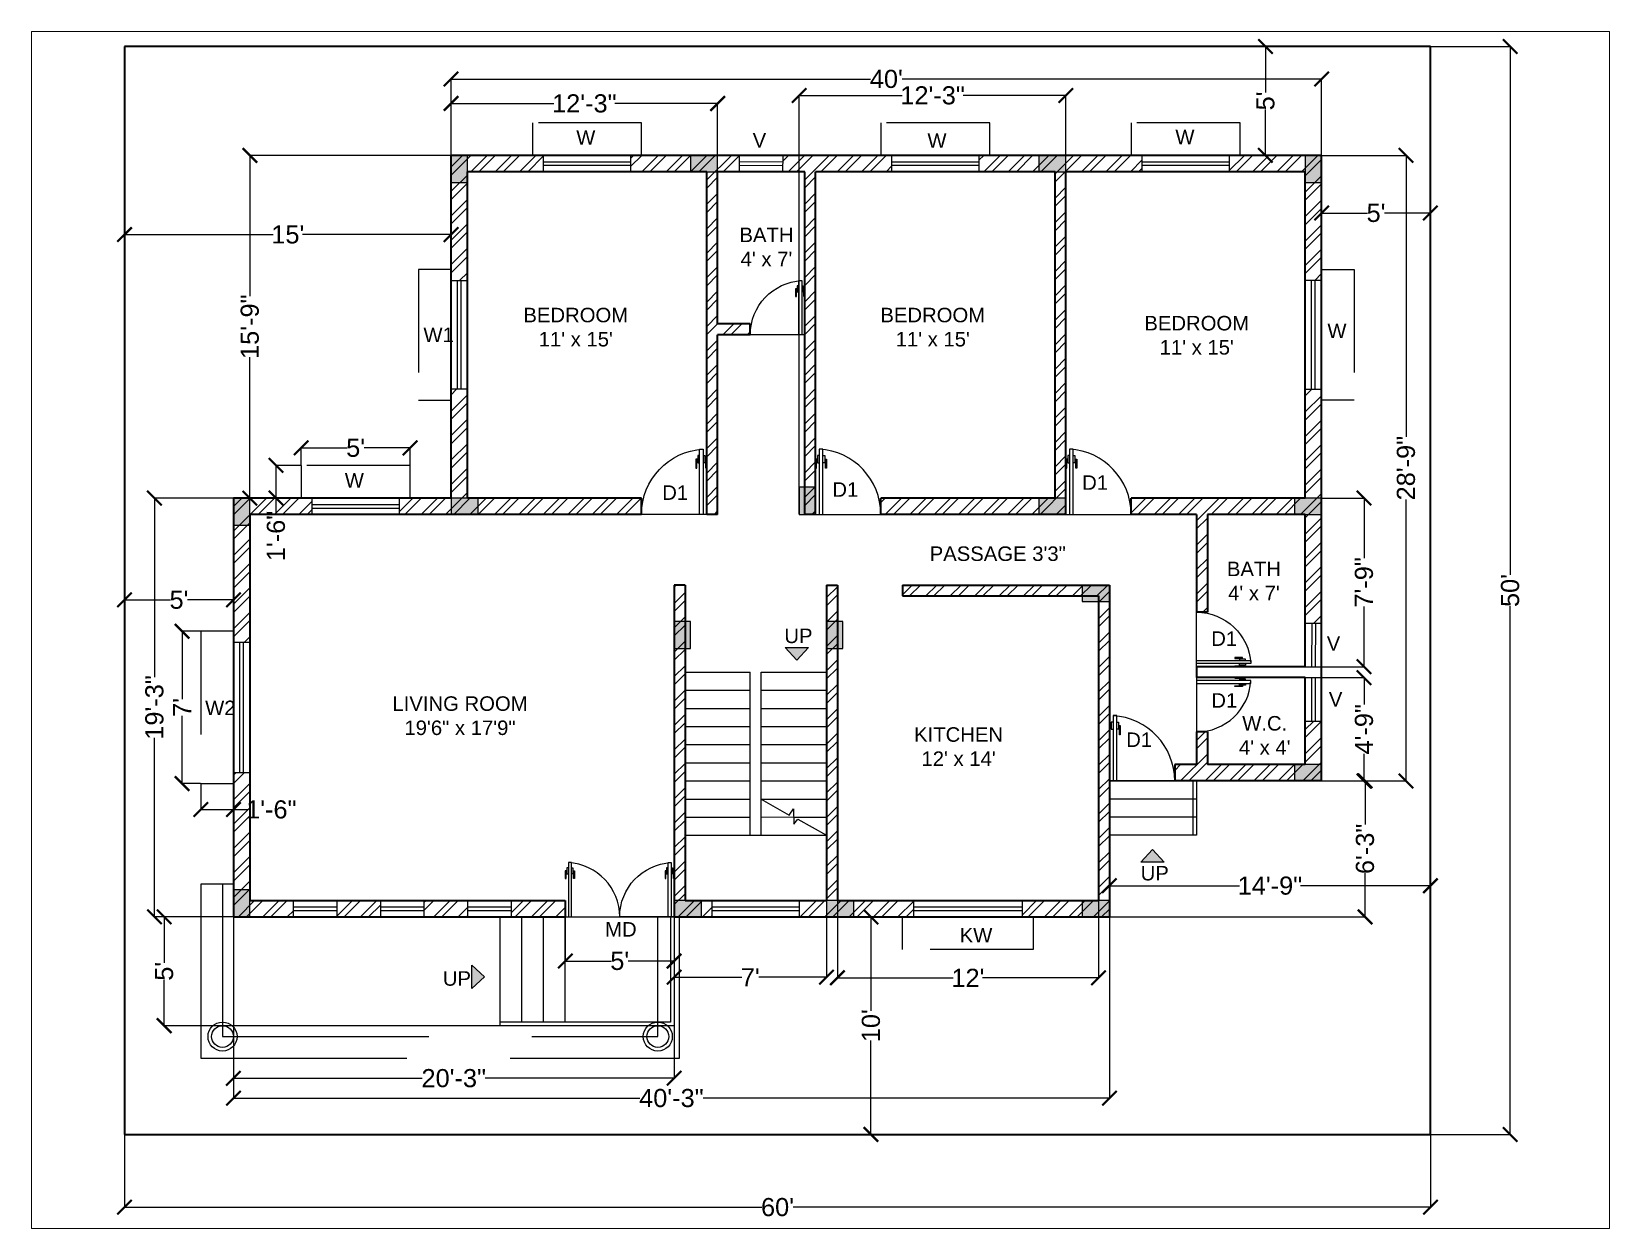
# Paper-space layout 'Layout2' of a CAD drawing. Header units: inches. Extents: x 26 to 231, y 20 to 176.
# The model-space entities are those that its viewports show. They can reach past a viewport. Long polylines and large blocks are cut down to what shows.
import ezdxf

# ---------------------------------------------------------------- set-up
doc = ezdxf.new("R2010")
doc.units = ezdxf.units.IN
doc.header["$PDMODE"] = 35
doc.linetypes.add('HIDDEN', pattern=[9.525, 6.35, -3.175])
doc.layers.add('1.WALL', color=7, linetype='Continuous', lineweight=35)
for name, color, linetype in [('10.PORCH', 101, 'HIDDEN'), ('12.DIMENSIONS', 8, 'Continuous'), ('2.DOOR', 152, 'Continuous'), ('3.WINDOWS', 4, 'Continuous'), ('4.CHAJJA', 6, 'HIDDEN'), ('5.HATCHING', 21, 'Continuous'), ('6.COLOUMN', 1, 'Continuous'), ('8.TEXT', 250, 'Continuous'), ('9.STAIRS', 161, 'Continuous')]:
    doc.layers.add(name, color=color, linetype=linetype)
doc.styles.get("Standard").update_dxf_attribs({"font": 'arial.ttf'})
doc.dimstyles.get("Standard").update_dxf_attribs({"dimtxt": 10, "dimasz": 8, "dimexe": 0.18, "dimexo": 0.0625, "dimgap": 0.09, "dimtad": 0, "dimzin": 0, "dimdsep": 46, "dimlunit": 4, "dimtxsty": 'Standard', "dimblk": 'ARCHTICK', "dimcen": 0.09, "dimadec": 0, "dimazin": 0, "dimtfac": 1, "dimtofl": 0, "dimtmove": 0, "dimatfit": 3, "dimfxl": 1, "dimtolj": 1, "dimtzin": 0, "dimarcsym": 0})

psp = doc.layouts.new('Layout2')

msp = doc.modelspace()

# ---------------------------------------------------------------- texts
at = {"layer": '8.TEXT', "char_height": 8, "attachment_point": 1}
for s, width, heights, insert in [('W', 28.3583, [8.283], (442.464, 959.434)), ('V', 28.3583, [8.283], (539.731, 957.883)), ('W', 28.3583, [8.283], (636.09, 957.706)), ('W', 28.3583, [8.283], (772.793, 959.688)), ("\\pxqc;BATH\\P4' x 7'", 81.46033, [0], (506.613, 905.702)), ("\\pxqc;BEDROOM\\P11' x 15'", 81.46033, [0], (401.463, 861.492)), ("\\pxqc;BEDROOM\\P11' x 15'", 81.46033, [0], (598.299, 861.492)), ("\\pxqc;BEDROOM\\P11' x 15'", 81.46033, [0], (743.842, 857.007)), ('W', 28.3583, [8.283], (856.614, 852.785)), ('W1', 28.3583, [8.283], (358.206, 850.556)), ('W', 28.3583, [8.283], (314.842, 770.342)), ('D1', 15.94992, [0], (721.406, 769.098)), ('D1', 15.94992, [0], (489.863, 763.558)), ('D1', 15.94992, [0], (583.674, 765.263)), ('\\pxqc;PASSAGE 3\'3"', 81.46033, [0], (634.133, 729.862)), ("\\pxqc;BATH\\P4' x 7'", 81.46033, [0], (775.379, 721.48)), ('UP', 13.55595, [0], (557.215, 684.562)), ('D1', 15.94992, [0], (792.572, 683.021)), ('V', 28.3583, [8.283], (856.247, 680.378)), ('W2', 28.3583, [8.283], (237.854, 644.822)), ('\\pxqc;LIVING ROOM\\P19\'6" x 17\'9"', 81.46033, [0], (337.648, 647.2)), ('D1', 15.94992, [0], (792.617, 648.931)), ('V', 28.3583, [8.283], (857.419, 649.543)), ("\\pxqc;W.C.\\P4' x 4'", 81.46033, [0], (781.333, 636.334)), ("\\pxqc;KITCHEN\\P12' x 14'", 81.46033, [0], (612.537, 630.144)), ('D1', 15.94992, [0], (745.674, 627.263)), ('UP', 13.55595, [0], (753.65, 553.671)), ('MD', 15.94992, [0], (458.388, 522.69)), ('KW', 28.3583, [8.283], (653.878, 519.447)), ('UP', 13.55595, [0], (368.893, 495.6))]:
    msp.add_mtext_dynamic_manual_height_columns(s, width=width, gutter_width=12.5, heights=heights, dxfattribs=dict(at, insert=insert))

# ---------------------------------------------------------------- blocks, each defined once
blk = doc.blocks.new('WINDOWS')
at = {"layer": '3.WINDOWS', "color": 5}
for p, q in [((-24, 5.5), (24, 5.5)), ((-24, 3.5), (24, 3.5))]:
    blk.add_line(p, q, dxfattribs=at)
at = {"layer": '3.WINDOWS'}
blk.add_lwpolyline([(-24, 9), (24, 9), (24, 0), (-24, 0)], close=True, dxfattribs=at)
at = {"layer": '4.CHAJJA', "ltscale": 0.5}
blk.add_lwpolyline([(30, 9), (30, 27), (-30, 27), (-30, 9)], dxfattribs=at)
blk = doc.blocks.new('WINDOW 2')
at = {"layer": '3.WINDOWS', "color": 5}
for p, q in [((-30, 5.5), (30, 5.5)), ((-30, 3.5), (30, 3.5))]:
    blk.add_line(p, q, dxfattribs=at)
at = {"layer": '3.WINDOWS'}
blk.add_lwpolyline([(-30, 9), (30, 9), (30, 0), (-30, 0)], close=True, dxfattribs=at)
at = {"layer": '4.CHAJJA', "ltscale": 0.5}
blk.add_lwpolyline([(36, 9), (36, 27), (-36, 27), (-36, 9)], dxfattribs=at)
blk = doc.blocks.new('WINDOW 3')
at = {"layer": '3.WINDOWS', "color": 5}
for p, q in [((-36, 5.5), (36, 5.5)), ((-36, 3.5), (36, 3.5))]:
    blk.add_line(p, q, dxfattribs=at)
at = {"layer": '3.WINDOWS'}
blk.add_lwpolyline([(-36, 9), (36, 9), (36, 0), (-36, 0)], close=True, dxfattribs=at)
at = {"layer": '4.CHAJJA', "ltscale": 0.5}
blk.add_lwpolyline([(42, 9), (42, 27), (-42, 27), (-42, 9)], dxfattribs=at)
blk = doc.blocks.new('VENTILATOR')
at = {"layer": '3.WINDOWS'}
for p, q in [((-12, 0.07), (-11.95, 9.07)), ((12, -0.07), (12.05, 8.93))]:
    blk.add_line(p, q, dxfattribs=at)
at = {"layer": '3.WINDOWS', "color": 5}
for p, q in [((-11.98, 3.57), (12.02, 3.43)), ((-11.97, 5.57), (12.03, 5.43))]:
    blk.add_line(p, q, dxfattribs=at)
blk = doc.blocks.new('DOOR')
at = {"layer": '2.DOOR'}
for p, q in [((4, 36), (2, 36)), ((2, 36), (2, 0)), ((4, 0), (4, 36)), ((1, 30.48), (0, 30.48)), ((0, 30.48), (0, 25.48)), ((0.5, 25.48), (0.5, 30.03)), ((0.5, 30.03), (1, 30.03)), ((2, 32.48), (1, 32.48)), ((1, 32.48), (1, 28.48)), ((1, 28.48), (2, 28.48)), ((4, 32.48), (5, 32.48)), ((5, 28.48), (4, 28.48)), ((5, 32.48), (5, 28.48)), ((5, 30.48), (6, 30.48)), ((5.5, 30.03), (5, 30.03)), ((5.5, 25.48), (5.5, 30.03)), ((6, 30.48), (6, 25.48)), ((0, 25.48), (0.5, 25.48)), ((6, 25.48), (5.5, 25.48)), ((2, 0), (4, 0))]:
    blk.add_line(p, q, dxfattribs=at)
at = {"layer": '2.DOOR', "color": 4}
blk.add_line((0, 0), (36, 0), dxfattribs=at)
at = {"layer": '2.DOOR', "color": 3}
blk.add_arc((0, 0), 36, 0, 86.81526, dxfattribs=at)
blk = doc.blocks.new('_ArchTick')
at = {"color": 0, "linetype": 'ByBlock', "const_width": 0.15}
blk.add_lwpolyline([(-0.5, -0.5), (0.5, 0.5)], dxfattribs=at)
blk = doc.blocks.new('*D10')
at = {"layer": '12.DIMENSIONS', "color": 0, "lineweight": -2, "transparency": 16777216}
for p, q in [((193.43, 405.5), (193.43, 365.28)), ((913.43, 405.5), (913.43, 365.28)), ((193.43, 365.46), (544.83, 365.46)), ((913.43, 365.46), (562.04, 365.46))]:
    blk.add_line(p, q, dxfattribs=at)
at = {"layer": 'Defpoints', "color": 0, "transparency": 16777216}
for p in [(193.43, 405.56), (913.43, 405.56), (913.43, 365.46)]:
    blk.add_point(p, dxfattribs=at)
at = {"layer": '12.DIMENSIONS', "color": 0, "lineweight": -2, "transparency": 16777216, "xscale": 8, "yscale": 8, "zscale": 8, "rotation": 180}
blk.add_blockref('_ArchTick', (193.43, 365.46), dxfattribs=at)
at = {"layer": '12.DIMENSIONS', "color": 0, "lineweight": -2, "transparency": 16777216, "xscale": 8, "yscale": 8, "zscale": 8}
blk.add_blockref('_ArchTick', (913.43, 365.46), dxfattribs=at)
at = {"layer": '12.DIMENSIONS', "color": 0, "transparency": 16777216, "insert": (553.43, 365.46), "char_height": 10, "attachment_point": 5}
blk.add_mtext("\\A1;60'", dxfattribs=at)
blk = doc.blocks.new('*D11')
at = {"layer": '12.DIMENSIONS', "color": 0, "lineweight": -2, "transparency": 16777216}
for p, q in [((913.5, 1005.56), (957.56, 1005.56)), ((957.38, 1005.56), (957.38, 714.14)), ((957.38, 405.56), (957.38, 696.98)), ((913.5, 405.56), (957.56, 405.56))]:
    blk.add_line(p, q, dxfattribs=at)
at = {"layer": 'Defpoints', "color": 0, "transparency": 16777216}
for p in [(913.43, 1005.56), (913.43, 405.56), (957.38, 405.56)]:
    blk.add_point(p, dxfattribs=at)
at = {"layer": '12.DIMENSIONS', "color": 0, "lineweight": -2, "transparency": 16777216, "xscale": 8, "yscale": 8, "zscale": 8}
for p, rotation in [((957.38, 1005.56), 90), ((957.38, 405.56), 270)]:
    blk.add_blockref('_ArchTick', p, dxfattribs=dict(at, rotation=rotation))
at = {"layer": '12.DIMENSIONS', "color": 0, "transparency": 16777216, "insert": (957.38, 705.56), "char_height": 10, "attachment_point": 5, "rotation": 90}
blk.add_mtext("\\A1;50'", dxfattribs=at)
blk = doc.blocks.new('*D12')
at = {"layer": '12.DIMENSIONS', "color": 0, "lineweight": -2, "transparency": 16777216}
for p, q in [((853.43, 945.5), (853.43, 913.58)), ((913.43, 945.5), (913.43, 913.58)), ((853.43, 913.76), (878.74, 913.76)), ((913.43, 913.76), (888.12, 913.76))]:
    blk.add_line(p, q, dxfattribs=at)
at = {"layer": 'Defpoints', "color": 0, "transparency": 16777216}
for p in [(853.43, 945.56), (913.43, 945.56), (913.43, 913.76)]:
    blk.add_point(p, dxfattribs=at)
at = {"layer": '12.DIMENSIONS', "color": 0, "lineweight": -2, "transparency": 16777216, "xscale": 8, "yscale": 8, "zscale": 8, "rotation": 180}
blk.add_blockref('_ArchTick', (853.43, 913.76), dxfattribs=at)
at = {"layer": '12.DIMENSIONS', "color": 0, "lineweight": -2, "transparency": 16777216, "xscale": 8, "yscale": 8, "zscale": 8}
blk.add_blockref('_ArchTick', (913.43, 913.76), dxfattribs=at)
at = {"layer": '12.DIMENSIONS', "color": 0, "transparency": 16777216, "insert": (883.43, 913.76), "char_height": 10, "attachment_point": 5}
blk.add_mtext("\\A1;5'", dxfattribs=at)
blk = doc.blocks.new('*D13')
at = {"layer": '12.DIMENSIONS', "color": 0, "lineweight": -2, "transparency": 16777216}
for p, q in [((913.37, 1005.56), (822.27, 1005.56)), ((822.45, 1005.56), (822.45, 980.25)), ((822.45, 945.56), (822.45, 970.87)), ((808.5, 945.56), (822.63, 945.56))]:
    blk.add_line(p, q, dxfattribs=at)
at = {"layer": 'Defpoints', "color": 0, "transparency": 16777216}
for p in [(822.45, 1005.56), (913.43, 1005.56), (808.43, 945.56)]:
    blk.add_point(p, dxfattribs=at)
at = {"layer": '12.DIMENSIONS', "color": 0, "lineweight": -2, "transparency": 16777216, "xscale": 8, "yscale": 8, "zscale": 8}
for p, rotation in [((822.45, 1005.56), 90), ((822.45, 945.56), 270)]:
    blk.add_blockref('_ArchTick', p, dxfattribs=dict(at, rotation=rotation))
at = {"layer": '12.DIMENSIONS', "color": 0, "transparency": 16777216, "insert": (822.45, 975.56), "char_height": 10, "attachment_point": 5, "rotation": 90}
blk.add_mtext("\\A1;5'", dxfattribs=at)
blk = doc.blocks.new('*D14')
at = {"layer": '12.DIMENSIONS', "color": 0, "lineweight": -2, "transparency": 16777216}
for p, q in [((193.43, 1005.5), (193.43, 901.7)), ((193.43, 901.88), (275.33, 901.88)), ((373.43, 901.88), (291.54, 901.88)), ((373.43, 882.62), (373.43, 902.06))]:
    blk.add_line(p, q, dxfattribs=at)
at = {"layer": 'Defpoints', "color": 0, "transparency": 16777216}
for p in [(193.43, 1005.56), (193.43, 901.88), (373.43, 882.56)]:
    blk.add_point(p, dxfattribs=at)
at = {"layer": '12.DIMENSIONS', "color": 0, "lineweight": -2, "transparency": 16777216, "xscale": 8, "yscale": 8, "zscale": 8, "rotation": 180}
blk.add_blockref('_ArchTick', (193.43, 901.88), dxfattribs=at)
at = {"layer": '12.DIMENSIONS', "color": 0, "lineweight": -2, "transparency": 16777216, "xscale": 8, "yscale": 8, "zscale": 8}
blk.add_blockref('_ArchTick', (373.43, 901.88), dxfattribs=at)
at = {"layer": '12.DIMENSIONS', "color": 0, "transparency": 16777216, "insert": (283.43, 901.88), "char_height": 10, "attachment_point": 5}
blk.add_mtext("\\A1;15'", dxfattribs=at)
blk = doc.blocks.new('*D15')
at = {"layer": '12.DIMENSIONS', "color": 0, "lineweight": -2, "transparency": 16777216}
for p, q in [((193.43, 705.5), (193.43, 700.24)), ((193.43, 700.42), (218.74, 700.42)), ((253.43, 700.42), (228.12, 700.42)), ((253.43, 683.12), (253.43, 700.6))]:
    blk.add_line(p, q, dxfattribs=at)
at = {"layer": 'Defpoints', "color": 0, "transparency": 16777216}
for p in [(193.43, 705.56), (193.43, 700.42), (253.43, 683.06)]:
    blk.add_point(p, dxfattribs=at)
at = {"layer": '12.DIMENSIONS', "color": 0, "lineweight": -2, "transparency": 16777216, "xscale": 8, "yscale": 8, "zscale": 8, "rotation": 180}
blk.add_blockref('_ArchTick', (193.43, 700.42), dxfattribs=at)
at = {"layer": '12.DIMENSIONS', "color": 0, "lineweight": -2, "transparency": 16777216, "xscale": 8, "yscale": 8, "zscale": 8}
blk.add_blockref('_ArchTick', (253.43, 700.42), dxfattribs=at)
at = {"layer": '12.DIMENSIONS', "color": 0, "transparency": 16777216, "insert": (223.43, 700.42), "char_height": 10, "attachment_point": 5}
blk.add_mtext("\\A1;5'", dxfattribs=at)
blk = doc.blocks.new('*D16')
at = {"layer": '12.DIMENSIONS', "color": 0, "lineweight": -2, "transparency": 16777216}
for p, q in [((595.5, 525.56), (605.15, 525.56)), ((604.97, 525.56), (604.97, 473.66)), ((604.97, 405.56), (604.97, 457.45)), ((553.5, 405.56), (605.15, 405.56))]:
    blk.add_line(p, q, dxfattribs=at)
at = {"layer": 'Defpoints', "color": 0, "transparency": 16777216}
for p in [(595.43, 525.56), (553.43, 405.56), (604.97, 405.56)]:
    blk.add_point(p, dxfattribs=at)
at = {"layer": '12.DIMENSIONS', "color": 0, "lineweight": -2, "transparency": 16777216, "xscale": 8, "yscale": 8, "zscale": 8}
for p, rotation in [((604.97, 525.56), 90), ((604.97, 405.56), 270)]:
    blk.add_blockref('_ArchTick', p, dxfattribs=dict(at, rotation=rotation))
at = {"layer": '12.DIMENSIONS', "color": 0, "transparency": 16777216, "insert": (604.97, 465.56), "char_height": 10, "attachment_point": 5, "rotation": 90}
blk.add_mtext("\\A1;10'", dxfattribs=at)
blk = doc.blocks.new('*D17')
at = {"layer": '12.DIMENSIONS', "color": 0, "lineweight": -2, "transparency": 16777216}
for p, q in [((373.43, 945.62), (373.43, 987.84)), ((373.43, 987.66), (604.66, 987.66)), ((853.43, 987.66), (622.21, 987.66)), ((853.43, 945.62), (853.43, 987.84))]:
    blk.add_line(p, q, dxfattribs=at)
at = {"layer": 'Defpoints', "color": 0, "transparency": 16777216}
for p in [(853.43, 987.66), (373.43, 945.56), (853.43, 945.56)]:
    blk.add_point(p, dxfattribs=at)
at = {"layer": '12.DIMENSIONS', "color": 0, "lineweight": -2, "transparency": 16777216, "xscale": 8, "yscale": 8, "zscale": 8, "rotation": 180}
blk.add_blockref('_ArchTick', (373.43, 987.66), dxfattribs=at)
at = {"layer": '12.DIMENSIONS', "color": 0, "lineweight": -2, "transparency": 16777216, "xscale": 8, "yscale": 8, "zscale": 8}
blk.add_blockref('_ArchTick', (853.43, 987.66), dxfattribs=at)
at = {"layer": '12.DIMENSIONS', "color": 0, "transparency": 16777216, "insert": (613.43, 987.66), "char_height": 10, "attachment_point": 5}
blk.add_mtext("\\A1;40'", dxfattribs=at)
blk = doc.blocks.new('*D18')
at = {"layer": '12.DIMENSIONS', "color": 0, "lineweight": -2, "transparency": 16777216}
for p, q in [((373.37, 945.56), (262.31, 945.56)), ((262.49, 945.56), (262.49, 867.85)), ((262.49, 756.56), (262.49, 834.26)), ((373.37, 756.56), (262.31, 756.56))]:
    blk.add_line(p, q, dxfattribs=at)
at = {"layer": 'Defpoints', "color": 0, "transparency": 16777216}
for p in [(373.43, 945.56), (262.49, 756.56), (373.43, 756.56)]:
    blk.add_point(p, dxfattribs=at)
at = {"layer": '12.DIMENSIONS', "color": 0, "lineweight": -2, "transparency": 16777216, "xscale": 8, "yscale": 8, "zscale": 8}
for p, rotation in [((262.49, 945.56), 90), ((262.49, 756.56), 270)]:
    blk.add_blockref('_ArchTick', p, dxfattribs=dict(at, rotation=rotation))
at = {"layer": '12.DIMENSIONS', "color": 0, "transparency": 16777216, "insert": (262.49, 851.06), "char_height": 10, "attachment_point": 5, "rotation": 90}
blk.add_mtext('\\A1;15\'-9"', dxfattribs=at)
blk = doc.blocks.new('*D19')
at = {"layer": '12.DIMENSIONS', "color": 0, "lineweight": -2, "transparency": 16777216}
for p, q in [((253.37, 756.56), (209.72, 756.56)), ((209.9, 756.56), (209.9, 657.85)), ((209.9, 525.56), (209.9, 624.26)), ((253.37, 525.56), (209.72, 525.56))]:
    blk.add_line(p, q, dxfattribs=at)
at = {"layer": 'Defpoints', "color": 0, "transparency": 16777216}
for p in [(253.43, 756.56), (209.9, 525.56), (253.43, 525.56)]:
    blk.add_point(p, dxfattribs=at)
at = {"layer": '12.DIMENSIONS', "color": 0, "lineweight": -2, "transparency": 16777216, "xscale": 8, "yscale": 8, "zscale": 8}
for p, rotation in [((209.9, 756.56), 90), ((209.9, 525.56), 270)]:
    blk.add_blockref('_ArchTick', p, dxfattribs=dict(at, rotation=rotation))
at = {"layer": '12.DIMENSIONS', "color": 0, "transparency": 16777216, "insert": (209.9, 641.06), "char_height": 10, "attachment_point": 5, "rotation": 90}
blk.add_mtext('\\A1;19\'-3"', dxfattribs=at)
blk = doc.blocks.new('*D20')
at = {"layer": '12.DIMENSIONS', "color": 0, "lineweight": -2, "transparency": 16777216}
for p, q in [((853.5, 945.56), (900.14, 945.56)), ((899.96, 945.56), (899.96, 790.41)), ((899.96, 600.56), (899.96, 755.71)), ((853.5, 600.56), (900.14, 600.56))]:
    blk.add_line(p, q, dxfattribs=at)
at = {"layer": 'Defpoints', "color": 0, "transparency": 16777216}
for p in [(853.43, 945.56), (853.43, 600.56), (899.96, 600.56)]:
    blk.add_point(p, dxfattribs=at)
at = {"layer": '12.DIMENSIONS', "color": 0, "lineweight": -2, "transparency": 16777216, "xscale": 8, "yscale": 8, "zscale": 8}
for p, rotation in [((899.96, 945.56), 90), ((899.96, 600.56), 270)]:
    blk.add_blockref('_ArchTick', p, dxfattribs=dict(at, rotation=rotation))
at = {"layer": '12.DIMENSIONS', "color": 0, "transparency": 16777216, "insert": (899.96, 773.06), "char_height": 10, "attachment_point": 5, "rotation": 90}
blk.add_mtext('\\A1;28\'-9"', dxfattribs=at)
blk = doc.blocks.new('*D21')
at = {"layer": '12.DIMENSIONS', "color": 0, "lineweight": -2, "transparency": 16777216}
for p, q in [((373.43, 945.62), (373.43, 974.34)), ((373.43, 974.16), (430.14, 974.16)), ((520.43, 974.16), (463.73, 974.16)), ((520.43, 945.62), (520.43, 974.34))]:
    blk.add_line(p, q, dxfattribs=at)
at = {"layer": 'Defpoints', "color": 0, "transparency": 16777216}
for p in [(520.43, 974.16), (373.43, 945.56), (520.43, 945.56)]:
    blk.add_point(p, dxfattribs=at)
at = {"layer": '12.DIMENSIONS', "color": 0, "lineweight": -2, "transparency": 16777216, "xscale": 8, "yscale": 8, "zscale": 8, "rotation": 180}
blk.add_blockref('_ArchTick', (373.43, 974.16), dxfattribs=at)
at = {"layer": '12.DIMENSIONS', "color": 0, "lineweight": -2, "transparency": 16777216, "xscale": 8, "yscale": 8, "zscale": 8}
blk.add_blockref('_ArchTick', (520.43, 974.16), dxfattribs=at)
at = {"layer": '12.DIMENSIONS', "color": 0, "transparency": 16777216, "insert": (446.93, 974.16), "char_height": 10, "attachment_point": 5}
blk.add_mtext('\\A1;12\'-3"', dxfattribs=at)
blk = doc.blocks.new('*D22')
at = {"layer": '12.DIMENSIONS', "color": 0, "lineweight": -2, "transparency": 16777216}
for p, q in [((565.43, 747.62), (565.43, 978.77)), ((565.43, 978.59), (622.14, 978.59)), ((712.43, 978.59), (655.73, 978.59)), ((712.43, 747.62), (712.43, 978.77))]:
    blk.add_line(p, q, dxfattribs=at)
at = {"layer": 'Defpoints', "color": 0, "transparency": 16777216}
for p in [(712.43, 978.59), (565.43, 747.56), (712.43, 747.56)]:
    blk.add_point(p, dxfattribs=at)
at = {"layer": '12.DIMENSIONS', "color": 0, "lineweight": -2, "transparency": 16777216, "xscale": 8, "yscale": 8, "zscale": 8, "rotation": 180}
blk.add_blockref('_ArchTick', (565.43, 978.59), dxfattribs=at)
at = {"layer": '12.DIMENSIONS', "color": 0, "lineweight": -2, "transparency": 16777216, "xscale": 8, "yscale": 8, "zscale": 8}
blk.add_blockref('_ArchTick', (712.43, 978.59), dxfattribs=at)
at = {"layer": '12.DIMENSIONS', "color": 0, "transparency": 16777216, "insert": (638.93, 978.59), "char_height": 10, "attachment_point": 5}
blk.add_mtext('\\A1;12\'-3"', dxfattribs=at)
blk = doc.blocks.new('*D23')
at = {"layer": '12.DIMENSIONS', "color": 0, "lineweight": -2, "transparency": 16777216}
for p, q in [((853.5, 756.56), (876.98, 756.56)), ((876.8, 756.56), (876.8, 723.38)), ((876.8, 663.53), (876.8, 696.7)), ((850, 663.53), (876.98, 663.53))]:
    blk.add_line(p, q, dxfattribs=at)
at = {"layer": 'Defpoints', "color": 0, "transparency": 16777216}
for p in [(853.43, 756.56), (849.93, 663.53), (876.8, 663.53)]:
    blk.add_point(p, dxfattribs=at)
at = {"layer": '12.DIMENSIONS', "color": 0, "lineweight": -2, "transparency": 16777216, "xscale": 8, "yscale": 8, "zscale": 8}
for p, rotation in [((876.8, 756.56), 90), ((876.8, 663.53), 270)]:
    blk.add_blockref('_ArchTick', p, dxfattribs=dict(at, rotation=rotation))
at = {"layer": '12.DIMENSIONS', "color": 0, "transparency": 16777216, "insert": (876.8, 710.04), "char_height": 10, "attachment_point": 5, "rotation": 90}
blk.add_mtext('\\A1;7\'-9"', dxfattribs=at)
blk = doc.blocks.new('*D24')
at = {"layer": '12.DIMENSIONS', "color": 0, "lineweight": -2, "transparency": 16777216}
for p, q in [((853.5, 657.51), (877, 657.51)), ((876.82, 657.51), (876.82, 642.62)), ((876.82, 600.56), (876.82, 615.45)), ((853.5, 600.56), (877, 600.56))]:
    blk.add_line(p, q, dxfattribs=at)
at = {"layer": 'Defpoints', "color": 0, "transparency": 16777216}
for p in [(853.43, 657.51), (853.43, 600.56), (876.82, 600.56)]:
    blk.add_point(p, dxfattribs=at)
at = {"layer": '12.DIMENSIONS', "color": 0, "lineweight": -2, "transparency": 16777216, "xscale": 8, "yscale": 8, "zscale": 8}
for p, rotation in [((876.82, 657.51), 90), ((876.82, 600.56), 270)]:
    blk.add_blockref('_ArchTick', p, dxfattribs=dict(at, rotation=rotation))
at = {"layer": '12.DIMENSIONS', "color": 0, "transparency": 16777216, "insert": (876.82, 629.03), "char_height": 10, "attachment_point": 5, "rotation": 90}
blk.add_mtext('\\A1;4\'-9"', dxfattribs=at)
blk = doc.blocks.new('*D25')
at = {"layer": '12.DIMENSIONS', "color": 0, "lineweight": -2, "transparency": 16777216}
for p, q in [((253.43, 525.5), (253.43, 425.42)), ((736.43, 525.5), (736.43, 425.42)), ((253.43, 425.6), (477.47, 425.6)), ((736.43, 425.6), (512.4, 425.6))]:
    blk.add_line(p, q, dxfattribs=at)
at = {"layer": 'Defpoints', "color": 0, "transparency": 16777216}
for p in [(253.43, 525.56), (736.43, 525.56), (736.43, 425.6)]:
    blk.add_point(p, dxfattribs=at)
at = {"layer": '12.DIMENSIONS', "color": 0, "lineweight": -2, "transparency": 16777216, "xscale": 8, "yscale": 8, "zscale": 8, "rotation": 180}
blk.add_blockref('_ArchTick', (253.43, 425.6), dxfattribs=at)
at = {"layer": '12.DIMENSIONS', "color": 0, "lineweight": -2, "transparency": 16777216, "xscale": 8, "yscale": 8, "zscale": 8}
blk.add_blockref('_ArchTick', (736.43, 425.6), dxfattribs=at)
at = {"layer": '12.DIMENSIONS', "color": 0, "transparency": 16777216, "insert": (494.93, 425.6), "char_height": 10, "attachment_point": 5}
blk.add_mtext('\\A1;40\'-3"', dxfattribs=at)
blk = doc.blocks.new('*D26')
at = {"layer": '12.DIMENSIONS', "color": 0, "lineweight": -2, "transparency": 16777216}
for p, q in [((736.5, 600.56), (877.55, 600.56)), ((877.37, 600.56), (877.37, 576.47)), ((877.37, 525.56), (877.37, 549.65)), ((736.5, 525.56), (877.55, 525.56))]:
    blk.add_line(p, q, dxfattribs=at)
at = {"layer": 'Defpoints', "color": 0, "transparency": 16777216}
for p in [(736.43, 600.56), (736.43, 525.56), (877.37, 525.56)]:
    blk.add_point(p, dxfattribs=at)
at = {"layer": '12.DIMENSIONS', "color": 0, "lineweight": -2, "transparency": 16777216, "xscale": 8, "yscale": 8, "zscale": 8}
for p, rotation in [((877.37, 600.56), 90), ((877.37, 525.56), 270)]:
    blk.add_blockref('_ArchTick', p, dxfattribs=dict(at, rotation=rotation))
at = {"layer": '12.DIMENSIONS', "color": 0, "transparency": 16777216, "insert": (877.37, 563.06), "char_height": 10, "attachment_point": 5, "rotation": 90}
blk.add_mtext('\\A1;6\'-3"', dxfattribs=at)
blk = doc.blocks.new('*D27')
at = {"layer": '12.DIMENSIONS', "color": 0, "lineweight": -2, "transparency": 16777216}
for p, q in [((496.43, 525.5), (496.43, 492.09)), ((580.43, 525.5), (580.43, 492.09)), ((496.43, 492.27), (533.78, 492.27)), ((580.43, 492.27), (543.08, 492.27))]:
    blk.add_line(p, q, dxfattribs=at)
at = {"layer": 'Defpoints', "color": 0, "transparency": 16777216}
for p in [(496.43, 525.56), (580.43, 525.56), (580.43, 492.27)]:
    blk.add_point(p, dxfattribs=at)
at = {"layer": '12.DIMENSIONS', "color": 0, "lineweight": -2, "transparency": 16777216, "xscale": 8, "yscale": 8, "zscale": 8, "rotation": 180}
blk.add_blockref('_ArchTick', (496.43, 492.27), dxfattribs=at)
at = {"layer": '12.DIMENSIONS', "color": 0, "lineweight": -2, "transparency": 16777216, "xscale": 8, "yscale": 8, "zscale": 8}
blk.add_blockref('_ArchTick', (580.43, 492.27), dxfattribs=at)
at = {"layer": '12.DIMENSIONS', "color": 0, "transparency": 16777216, "insert": (538.43, 492.27), "char_height": 10, "attachment_point": 5}
blk.add_mtext("\\A1;7'", dxfattribs=at)
blk = doc.blocks.new('*D28')
at = {"layer": '12.DIMENSIONS', "color": 0, "lineweight": -2, "transparency": 16777216}
for p, q in [((586.43, 534.5), (586.43, 491.77)), ((730.43, 534.5), (730.43, 491.77)), ((586.43, 491.95), (650.33, 491.95)), ((730.43, 491.95), (666.54, 491.95))]:
    blk.add_line(p, q, dxfattribs=at)
at = {"layer": 'Defpoints', "color": 0, "transparency": 16777216}
for p in [(586.43, 534.56), (730.43, 534.56), (730.43, 491.95)]:
    blk.add_point(p, dxfattribs=at)
at = {"layer": '12.DIMENSIONS', "color": 0, "lineweight": -2, "transparency": 16777216, "xscale": 8, "yscale": 8, "zscale": 8, "rotation": 180}
blk.add_blockref('_ArchTick', (586.43, 491.95), dxfattribs=at)
at = {"layer": '12.DIMENSIONS', "color": 0, "lineweight": -2, "transparency": 16777216, "xscale": 8, "yscale": 8, "zscale": 8}
blk.add_blockref('_ArchTick', (730.43, 491.95), dxfattribs=at)
at = {"layer": '12.DIMENSIONS', "color": 0, "transparency": 16777216, "insert": (658.43, 491.95), "char_height": 10, "attachment_point": 5}
blk.add_mtext("\\A1;12'", dxfattribs=at)
blk = doc.blocks.new('*D29')
at = {"layer": '12.DIMENSIONS', "color": 0, "lineweight": -2, "transparency": 16777216}
for p, q in [((253.43, 525.5), (253.43, 436.39)), ((496.43, 525.5), (496.43, 436.39)), ((253.43, 436.57), (357.58, 436.57)), ((496.43, 436.57), (392.28, 436.57))]:
    blk.add_line(p, q, dxfattribs=at)
at = {"layer": 'Defpoints', "color": 0, "transparency": 16777216}
for p in [(253.43, 525.56), (496.43, 525.56), (496.43, 436.57)]:
    blk.add_point(p, dxfattribs=at)
at = {"layer": '12.DIMENSIONS', "color": 0, "lineweight": -2, "transparency": 16777216, "xscale": 8, "yscale": 8, "zscale": 8, "rotation": 180}
blk.add_blockref('_ArchTick', (253.43, 436.57), dxfattribs=at)
at = {"layer": '12.DIMENSIONS', "color": 0, "lineweight": -2, "transparency": 16777216, "xscale": 8, "yscale": 8, "zscale": 8}
blk.add_blockref('_ArchTick', (496.43, 436.57), dxfattribs=at)
at = {"layer": '12.DIMENSIONS', "color": 0, "transparency": 16777216, "insert": (374.93, 436.57), "char_height": 10, "attachment_point": 5}
blk.add_mtext('\\A1;20\'-3"', dxfattribs=at)
blk = doc.blocks.new('*D30')
at = {"layer": '12.DIMENSIONS', "color": 0, "lineweight": -2, "transparency": 16777216}
for p, q in [((436.43, 525.5), (436.43, 501.05)), ((496.43, 525.5), (496.43, 501.05)), ((436.43, 501.23), (461.74, 501.23)), ((496.43, 501.23), (471.12, 501.23))]:
    blk.add_line(p, q, dxfattribs=at)
at = {"layer": 'Defpoints', "color": 0, "transparency": 16777216}
for p in [(436.43, 525.56), (496.43, 525.56), (496.43, 501.23)]:
    blk.add_point(p, dxfattribs=at)
at = {"layer": '12.DIMENSIONS', "color": 0, "lineweight": -2, "transparency": 16777216, "xscale": 8, "yscale": 8, "zscale": 8, "rotation": 180}
blk.add_blockref('_ArchTick', (436.43, 501.23), dxfattribs=at)
at = {"layer": '12.DIMENSIONS', "color": 0, "lineweight": -2, "transparency": 16777216, "xscale": 8, "yscale": 8, "zscale": 8}
blk.add_blockref('_ArchTick', (496.43, 501.23), dxfattribs=at)
at = {"layer": '12.DIMENSIONS', "color": 0, "transparency": 16777216, "insert": (466.43, 501.23), "char_height": 10, "attachment_point": 5}
blk.add_mtext("\\A1;5'", dxfattribs=at)
blk = doc.blocks.new('*D31')
at = {"layer": '12.DIMENSIONS', "color": 0, "lineweight": -2, "transparency": 16777216}
for p, q in [((400.37, 525.56), (215.07, 525.56)), ((215.25, 525.56), (215.25, 500.25)), ((215.25, 465.56), (215.25, 490.87)), ((400.37, 465.56), (215.07, 465.56))]:
    blk.add_line(p, q, dxfattribs=at)
at = {"layer": 'Defpoints', "color": 0, "transparency": 16777216}
for p in [(400.43, 525.56), (215.25, 465.56), (400.43, 465.56)]:
    blk.add_point(p, dxfattribs=at)
at = {"layer": '12.DIMENSIONS', "color": 0, "lineweight": -2, "transparency": 16777216, "xscale": 8, "yscale": 8, "zscale": 8}
for p, rotation in [((215.25, 525.56), 90), ((215.25, 465.56), 270)]:
    blk.add_blockref('_ArchTick', p, dxfattribs=dict(at, rotation=rotation))
at = {"layer": '12.DIMENSIONS', "color": 0, "transparency": 16777216, "insert": (215.25, 495.56), "char_height": 10, "attachment_point": 5, "rotation": 90}
blk.add_mtext("\\A1;5'", dxfattribs=at)
blk = doc.blocks.new('*D32')
at = {"layer": '12.DIMENSIONS', "color": 0, "lineweight": -2, "transparency": 16777216}
for p, q in [((290.82, 774.62), (290.82, 784.41)), ((290.82, 784.23), (316.13, 784.23)), ((350.82, 784.23), (325.51, 784.23)), ((350.82, 774.62), (350.82, 784.41))]:
    blk.add_line(p, q, dxfattribs=at)
at = {"layer": 'Defpoints', "color": 0, "transparency": 16777216}
for p in [(350.82, 784.23), (290.82, 774.56), (350.82, 774.56)]:
    blk.add_point(p, dxfattribs=at)
at = {"layer": '12.DIMENSIONS', "color": 0, "lineweight": -2, "transparency": 16777216, "xscale": 8, "yscale": 8, "zscale": 8, "rotation": 180}
blk.add_blockref('_ArchTick', (290.82, 784.23), dxfattribs=at)
at = {"layer": '12.DIMENSIONS', "color": 0, "lineweight": -2, "transparency": 16777216, "xscale": 8, "yscale": 8, "zscale": 8}
blk.add_blockref('_ArchTick', (350.82, 784.23), dxfattribs=at)
at = {"layer": '12.DIMENSIONS', "color": 0, "transparency": 16777216, "insert": (320.82, 784.23), "char_height": 10, "attachment_point": 5}
blk.add_mtext("\\A1;5'", dxfattribs=at)
blk = doc.blocks.new('*D33')
at = {"layer": '12.DIMENSIONS', "color": 0, "lineweight": -2, "transparency": 16777216}
for p, q in [((290.76, 774.56), (276.73, 774.56)), ((276.91, 774.56), (276.91, 756.56)), ((290.76, 756.56), (276.73, 756.56)), ((276.91, 756.56), (276.91, 748.56))]:
    blk.add_line(p, q, dxfattribs=at)
at = {"layer": 'Defpoints', "color": 0, "transparency": 16777216}
for p in [(290.82, 774.56), (276.91, 756.56), (290.82, 756.56)]:
    blk.add_point(p, dxfattribs=at)
at = {"layer": '12.DIMENSIONS', "color": 0, "lineweight": -2, "transparency": 16777216, "xscale": 8, "yscale": 8, "zscale": 8}
for p, rotation in [((276.91, 774.56), 90), ((276.91, 756.56), 270)]:
    blk.add_blockref('_ArchTick', p, dxfattribs=dict(at, rotation=rotation))
at = {"layer": '12.DIMENSIONS', "color": 0, "transparency": 16777216, "insert": (276.91, 735.65), "char_height": 10, "attachment_point": 5, "rotation": 90}
blk.add_mtext('\\A1;1\'-6"', dxfattribs=at)
blk = doc.blocks.new('*D34')
at = {"layer": '12.DIMENSIONS', "color": 0, "lineweight": -2, "transparency": 16777216}
for p, q in [((235.37, 683.06), (224.98, 683.06)), ((225.16, 683.06), (225.16, 645.71)), ((225.16, 599.06), (225.16, 636.41)), ((235.37, 599.06), (224.98, 599.06))]:
    blk.add_line(p, q, dxfattribs=at)
at = {"layer": 'Defpoints', "color": 0, "transparency": 16777216}
for p in [(235.43, 683.06), (225.16, 599.06), (235.43, 599.06)]:
    blk.add_point(p, dxfattribs=at)
at = {"layer": '12.DIMENSIONS', "color": 0, "lineweight": -2, "transparency": 16777216, "xscale": 8, "yscale": 8, "zscale": 8}
for p, rotation in [((225.16, 683.06), 90), ((225.16, 599.06), 270)]:
    blk.add_blockref('_ArchTick', p, dxfattribs=dict(at, rotation=rotation))
at = {"layer": '12.DIMENSIONS', "color": 0, "transparency": 16777216, "insert": (225.16, 641.06), "char_height": 10, "attachment_point": 5, "rotation": 90}
blk.add_mtext("\\A1;7'", dxfattribs=at)
blk = doc.blocks.new('*D35')
at = {"layer": '12.DIMENSIONS', "color": 0, "lineweight": -2, "transparency": 16777216}
for p, q in [((235.43, 599), (235.43, 584.59)), ((253.43, 599), (253.43, 584.59)), ((235.43, 584.77), (253.43, 584.77)), ((253.43, 584.77), (261.43, 584.77))]:
    blk.add_line(p, q, dxfattribs=at)
at = {"layer": 'Defpoints', "color": 0, "transparency": 16777216}
for p in [(235.43, 599.06), (253.43, 599.06), (253.43, 584.77)]:
    blk.add_point(p, dxfattribs=at)
at = {"layer": '12.DIMENSIONS', "color": 0, "lineweight": -2, "transparency": 16777216, "xscale": 8, "yscale": 8, "zscale": 8, "rotation": 180}
blk.add_blockref('_ArchTick', (235.43, 584.77), dxfattribs=at)
at = {"layer": '12.DIMENSIONS', "color": 0, "lineweight": -2, "transparency": 16777216, "xscale": 8, "yscale": 8, "zscale": 8}
blk.add_blockref('_ArchTick', (253.43, 584.77), dxfattribs=at)
at = {"layer": '12.DIMENSIONS', "color": 0, "transparency": 16777216, "insert": (274.34, 584.77), "char_height": 10, "attachment_point": 5}
blk.add_mtext('\\A1;1\'-6"', dxfattribs=at)
blk = doc.blocks.new('*D36')
at = {"layer": '12.DIMENSIONS', "color": 0, "lineweight": -2, "transparency": 16777216}
for p, q in [((736.43, 570.5), (736.43, 542.58)), ((913.43, 570.5), (913.43, 542.58)), ((736.43, 542.76), (808.14, 542.76)), ((913.43, 542.76), (841.73, 542.76))]:
    blk.add_line(p, q, dxfattribs=at)
at = {"layer": 'Defpoints', "color": 0, "transparency": 16777216}
for p in [(736.43, 570.56), (913.43, 570.56), (913.43, 542.76)]:
    blk.add_point(p, dxfattribs=at)
at = {"layer": '12.DIMENSIONS', "color": 0, "lineweight": -2, "transparency": 16777216, "xscale": 8, "yscale": 8, "zscale": 8, "rotation": 180}
blk.add_blockref('_ArchTick', (736.43, 542.76), dxfattribs=at)
at = {"layer": '12.DIMENSIONS', "color": 0, "lineweight": -2, "transparency": 16777216, "xscale": 8, "yscale": 8, "zscale": 8}
blk.add_blockref('_ArchTick', (913.43, 542.76), dxfattribs=at)
at = {"layer": '12.DIMENSIONS', "color": 0, "transparency": 16777216, "insert": (824.93, 542.76), "char_height": 10, "attachment_point": 5}
blk.add_mtext('\\A1;14\'-9"', dxfattribs=at)

# ---------------------------------------------------------------- dimensions: what is measured, and where the dimension line sits
at = {"layer": '12.DIMENSIONS'}
for base, p1, p2, picture, middle in [((822.448, 1005.56), (808.433, 945.56), (913.433, 1005.56), '*D13', (822.448, 975.56)), ((957.382, 405.56), (913.433, 1005.56), (913.433, 405.56), '*D11', (957.382, 705.56)), ((262.49, 756.56), (373.433, 945.56), (373.433, 756.56), '*D18', (262.49, 851.06)), ((899.962, 600.56), (853.433, 945.56), (853.433, 600.56), '*D20', (899.962, 773.06)), ((276.91, 756.56), (290.822, 774.56), (290.822, 756.56), '*D33', (276.91, 735.649)), ((209.899, 525.56), (253.433, 756.56), (253.433, 525.56), '*D19', (209.899, 641.06)), ((876.796, 663.527), (853.433, 756.56), (849.933, 663.527), '*D23', (876.796, 710.043)), ((225.156, 599.06), (235.433, 683.06), (235.433, 599.06), '*D34', (225.156, 641.06)), ((876.819, 600.56), (853.433, 657.506), (853.433, 600.56), '*D24', (876.819, 629.033)), ((877.374, 525.56), (736.433, 600.56), (736.433, 525.56), '*D26', (877.374, 563.06)), ((215.246, 465.56), (400.433, 525.56), (400.433, 465.56), '*D31', (215.246, 495.56)), ((604.973, 405.56), (595.433, 525.56), (553.433, 405.56), '*D16', (604.973, 465.56))]:
    dim = msp.add_linear_dim(base=base, p1=p1, p2=p2, angle=90, dimstyle='Standard', dxfattribs=at)
    dim.commit()
    dim.dimension.update_dxf_attribs({"geometry": picture, "text_midpoint": middle})
for base, p1, p2, picture, middle in [((193.433, 901.88), (373.433, 882.56), (193.433, 1005.56), '*D14', (283.433, 901.88)), ((853.433, 987.662), (373.433, 945.56), (853.433, 945.56), '*D17', (613.433, 987.662)), ((712.433, 978.59), (565.433, 747.56), (712.433, 747.56), '*D22', (638.933, 978.59)), ((520.433, 974.164), (373.433, 945.56), (520.433, 945.56), '*D21', (446.933, 974.164)), ((913.433, 913.758), (853.433, 945.56), (913.433, 945.56), '*D12', (883.433, 913.758)), ((350.822, 784.227), (290.822, 774.56), (350.822, 774.56), '*D32', (320.822, 784.227)), ((193.433, 700.424), (253.433, 683.06), (193.433, 705.56), '*D15', (223.433, 700.424)), ((253.433, 584.766), (235.433, 599.06), (253.433, 599.06), '*D35', (274.343, 584.766)), ((730.433, 491.952), (586.433, 534.56), (730.433, 534.56), '*D28', (658.433, 491.952)), ((736.433, 425.602), (253.433, 525.56), (736.433, 525.56), '*D25', (494.933, 425.602)), ((496.433, 436.565), (253.433, 525.56), (496.433, 525.56), '*D29', (374.933, 436.565)), ((496.433, 501.228), (436.433, 525.56), (496.433, 525.56), '*D30', (466.433, 501.228)), ((580.433, 492.266), (496.433, 525.56), (580.433, 525.56), '*D27', (538.433, 492.266)), ((913.433, 365.461), (193.433, 405.56), (913.433, 405.56), '*D10', (553.433, 365.461))]:
    dim = msp.add_linear_dim(base=base, p1=p1, p2=p2, dimstyle='Standard', dxfattribs=at)
    dim.commit()
    dim.dimension.update_dxf_attribs({"geometry": picture, "text_midpoint": middle})
dim = msp.add_linear_dim(base=(913.433, 542.756), p1=(736.433, 570.56), p2=(913.433, 570.56), dimstyle='Standard', dxfattribs=at)
dim.commit()
dim.dimension.update_dxf_attribs({"geometry": '*D36', "text_midpoint": (824.933, 542.756), "dimtype": 160})

# ---------------------------------------------------------------- hatches: boundary and pattern name
at = {"layer": '5.HATCHING'}
h = msp.add_hatch(dxfattribs=at)
h.set_pattern_fill('ANSI32', color=256)
h.paths.add_polyline_path([(424.433, 945.56), (373.433, 945.56), (373.433, 876.56), (382.433, 876.56), (382.433, 936.56), (424.433, 936.56)])
h.paths.add_polyline_path([(532.486, 945.56), (472.433, 945.56), (472.433, 936.56), (514.433, 936.56), (514.433, 747.56), (520.433, 747.56), (520.433, 846.56), (538.433, 846.56), (538.433, 852.56), (520.433, 852.56), (520.433, 936.56), (532.433, 936.56)])
h.paths.add_polyline_path([(616.433, 945.56), (556.486, 945.56), (556.433, 936.56), (568.433, 936.56), (568.433, 747.56), (574.433, 747.56), (574.433, 936.56), (616.433, 936.56)])
h.paths.add_polyline_path([(754.433, 945.56), (664.433, 945.56), (664.433, 936.56), (706.433, 936.56), (706.433, 756.56), (610.433, 756.56), (610.433, 747.56), (712.433, 747.56), (712.433, 936.56), (754.433, 936.56)])
h.paths.add_polyline_path([(853.433, 945.56), (802.433, 945.56), (802.433, 936.56), (844.433, 936.56), (844.433, 876.56), (853.433, 876.56)])
h.paths.add_polyline_path([(853.433, 816.56), (844.433, 816.56), (844.433, 756.56), (748.433, 756.56), (748.433, 747.56), (784.433, 747.56), (784.433, 693.56), (790.433, 693.56), (790.433, 747.56), (844.433, 747.56), (844.433, 687.56), (853.433, 687.507)])
h.paths.add_polyline_path([(853.433, 633.506), (844.433, 633.559), (844.433, 609.56), (790.433, 609.56), (790.433, 627.56), (784.433, 627.56), (784.433, 609.56), (772.433, 609.56), (772.433, 600.56), (853.433, 600.56)])
h.paths.add_polyline_path([(736.433, 600.56), (736.433, 609.56), (736.433, 708.56), (622.433, 708.56), (622.433, 702.56), (730.433, 702.56), (730.433, 534.56), (688.433, 534.56), (688.433, 525.56), (736.433, 525.56)])
h.paths.add_polyline_path([(436.433, 534.56), (406.488, 534.56), (406.488, 525.56), (436.433, 525.56)])
h.paths.add_polyline_path([(382.488, 534.56), (358.488, 534.56), (358.488, 525.56), (382.488, 525.56)])
h.paths.add_polyline_path([(286.488, 534.56), (262.433, 534.56), (262.433, 605.06), (253.433, 605.06), (253.433, 525.56), (286.488, 525.56)])
h.paths.add_polyline_path([(334.488, 534.56), (310.488, 534.56), (310.488, 525.56), (334.488, 525.56)])
h.paths.add_polyline_path([(262.433, 747.56), (296.822, 747.56), (296.822, 756.56), (253.433, 756.56), (253.433, 677.06), (262.433, 677.06)])
h.paths.add_polyline_path([(478.433, 756.56), (382.433, 756.56), (382.433, 816.56), (373.433, 816.56), (373.433, 756.56), (344.822, 756.56), (344.822, 747.56), (478.433, 747.56)])
h.paths.add_polyline_path([(517.433, 525.56), (517.433, 534.56), (502.433, 534.56), (502.433, 708.56), (496.433, 708.56), (496.433, 525.56)])
h.paths.add_polyline_path([(565.433, 534.56), (565.433, 525.56), (628.433, 525.56), (628.433, 534.56), (586.433, 534.56), (586.433, 708.56), (580.433, 708.56), (580.433, 534.56)])
at = {"layer": '6.COLOUMN'}
h = msp.add_hatch(color=256, dxfattribs=at)
h.dxf.hatch_style = 1
h.paths.add_polyline_path([(382.433, 945.56), (373.433, 945.56), (373.433, 930.56), (382.433, 930.56)])
h = msp.add_hatch(color=256, dxfattribs=at)
h.dxf.hatch_style = 1
h.paths.add_polyline_path([(520.433, 936.56), (520.433, 945.56), (505.433, 945.56), (505.433, 936.56)])
h = msp.add_hatch(color=256, dxfattribs=at)
h.dxf.hatch_style = 1
h.paths.add_polyline_path([(712.433, 936.56), (712.433, 945.56), (697.433, 945.56), (697.433, 936.56)])
h = msp.add_hatch(color=256, dxfattribs=at)
h.dxf.hatch_style = 1
h.paths.add_polyline_path([(853.433, 945.56), (844.433, 945.56), (844.433, 930.56), (853.433, 930.56)])
h = msp.add_hatch(color=256, dxfattribs=at)
h.dxf.hatch_style = 1
h.paths.add_polyline_path([(574.433, 762.56), (565.433, 762.56), (565.433, 747.56), (574.433, 747.56)])
h = msp.add_hatch(color=256, dxfattribs=at)
h.dxf.hatch_style = 1
h.paths.add_polyline_path([(262.433, 756.56), (253.433, 756.56), (253.433, 741.56), (262.433, 741.56)])
h = msp.add_hatch(color=256, dxfattribs=at)
h.dxf.hatch_style = 1
h.paths.add_polyline_path([(388.433, 747.56), (388.433, 756.56), (373.433, 756.56), (373.433, 747.56)])
h = msp.add_hatch(color=256, dxfattribs=at)
h.dxf.hatch_style = 1
h.paths.add_polyline_path([(712.433, 747.56), (712.433, 756.56), (697.433, 756.56), (697.433, 747.56)])
h = msp.add_hatch(color=256, dxfattribs=at)
h.dxf.hatch_style = 1
h.paths.add_polyline_path([(853.433, 747.56), (853.433, 756.56), (838.433, 756.56), (838.433, 747.56)])
h = msp.add_hatch(color=256, dxfattribs=at)
h.dxf.hatch_style = 1
h.paths.add_polyline_path([(736.433, 699.56), (736.433, 708.56), (721.433, 708.56), (721.433, 699.56)])
h = msp.add_hatch(color=256, dxfattribs=at)
h.dxf.hatch_style = 1
h.paths.add_polyline_path([(505.433, 688.498), (496.433, 688.498), (496.433, 673.498), (505.433, 673.498)])
h = msp.add_hatch(color=256, dxfattribs=at)
h.dxf.hatch_style = 1
h.paths.add_polyline_path([(589.433, 688.498), (580.433, 688.498), (580.433, 673.498), (589.433, 673.498)])
h = msp.add_hatch(color=256, dxfattribs=at)
h.dxf.hatch_style = 1
h.paths.add_polyline_path([(853.433, 600.56), (853.433, 609.56), (838.433, 609.56), (838.433, 600.56)])
h = msp.add_hatch(color=256, dxfattribs=at)
h.dxf.hatch_style = 1
h.paths.add_polyline_path([(262.433, 540.56), (253.433, 540.56), (253.433, 525.56), (262.433, 525.56)])
h = msp.add_hatch(color=256, dxfattribs=at)
h.dxf.hatch_style = 1
h.paths.add_polyline_path([(511.433, 525.56), (511.433, 534.56), (496.433, 534.56), (496.433, 525.56)])
h = msp.add_hatch(color=256, dxfattribs=at)
h.dxf.hatch_style = 1
h.paths.add_polyline_path([(595.433, 525.56), (595.433, 534.56), (580.433, 534.56), (580.433, 525.56)])
h = msp.add_hatch(color=256, dxfattribs=at)
h.dxf.hatch_style = 1
h.paths.add_polyline_path([(736.433, 525.56), (736.433, 534.56), (721.433, 534.56), (721.433, 525.56)])
at = {"layer": '8.TEXT'}
h = msp.add_hatch(color=1, dxfattribs=at)
h.dxf.hatch_style = 1
h.paths.add_polyline_path([(570.56, 674.087), (557.648, 674.087), (564.104, 667.198)])
h = msp.add_hatch(color=1, dxfattribs=at)
h.dxf.hatch_style = 1
h.paths.add_polyline_path([(766.645, 555.76), (760.19, 562.65), (753.734, 555.76)])
h = msp.add_hatch(color=1, dxfattribs=at)
h.dxf.hatch_style = 1
h.paths.add_polyline_path([(384.932, 486.055), (391.821, 492.511), (384.932, 498.966)])

# ---------------------------------------------------------------- linework, layer by layer
at = {"layer": '1.WALL', "color": 1}
for p, q in [((913.433, 1005.56), (193.433, 1005.56)), ((193.433, 1005.56), (193.433, 405.56)), ((913.433, 405.56), (913.433, 1005.56)), ((193.433, 405.56), (913.433, 405.56))]:
    msp.add_line(p, q, dxfattribs=at)
at = {"layer": '1.WALL'}
for p, q in [((853.433, 945.56), (373.433, 945.56)), ((373.433, 756.56), (373.433, 945.56)), ((853.433, 600.56), (853.433, 945.56)), ((382.433, 756.56), (382.433, 936.56)), ((514.433, 936.56), (382.433, 936.56)), ((514.433, 747.56), (514.433, 936.56)), ((568.433, 936.56), (520.433, 936.56)), ((520.433, 852.56), (520.433, 936.56)), ((568.433, 747.56), (568.433, 936.56)), ((574.433, 747.56), (574.433, 936.56)), ((706.433, 936.56), (574.433, 936.56)), ((706.433, 756.56), (706.433, 936.56)), ((844.433, 936.56), (712.433, 936.56)), ((712.433, 747.56), (712.433, 936.56)), ((844.433, 756.56), (844.433, 936.56)), ((538.433, 852.56), (520.433, 852.56)), ((520.433, 747.56), (520.433, 846.56)), ((538.433, 846.56), (520.433, 846.56)), ((538.433, 846.56), (538.433, 852.56)), ((253.433, 756.56), (253.433, 525.56)), ((373.433, 756.56), (253.433, 756.56)), ((478.433, 756.56), (382.433, 756.56)), ((478.433, 747.56), (478.433, 756.56)), ((610.433, 747.56), (610.433, 756.56)), ((706.433, 756.56), (610.433, 756.56)), ((844.433, 756.56), (748.433, 756.56)), ((748.433, 747.56), (748.433, 756.56)), ((262.433, 747.56), (262.433, 534.56)), ((478.433, 747.56), (262.433, 747.56)), ((520.433, 747.56), (514.433, 747.56)), ((574.433, 747.56), (568.433, 747.56)), ((712.433, 747.56), (610.433, 747.56)), ((784.433, 747.56), (748.433, 747.56)), ((784.433, 747.56), (784.433, 693.56)), ((844.433, 747.56), (790.433, 747.56)), ((790.433, 747.56), (790.433, 693.56)), ((844.433, 663.56), (844.433, 747.56)), ((496.433, 708.56), (496.433, 525.56)), ((502.433, 708.56), (496.433, 708.56)), ((502.433, 708.56), (502.433, 534.56)), ((580.433, 708.56), (580.433, 534.56)), ((580.433, 708.56), (586.433, 708.56)), ((586.433, 708.56), (586.433, 534.56)), ((622.433, 708.56), (622.433, 702.56)), ((622.433, 708.56), (736.433, 708.56)), ((736.433, 708.56), (736.433, 609.56)), ((622.433, 702.56), (730.433, 702.56)), ((730.433, 702.56), (730.433, 534.56)), ((790.433, 693.56), (784.433, 693.56)), ((844.433, 663.56), (784.433, 663.56)), ((784.433, 663.56), (784.433, 657.56)), ((844.433, 657.56), (784.433, 657.56)), ((844.433, 609.56), (844.433, 657.56)), ((790.433, 627.56), (784.433, 627.56)), ((784.433, 627.56), (784.433, 609.56)), ((790.433, 627.56), (790.433, 609.56)), ((736.433, 609.56), (736.433, 600.56)), ((784.433, 609.56), (772.433, 609.56)), ((772.433, 609.56), (772.433, 600.56)), ((844.433, 609.56), (790.433, 609.56)), ((736.433, 600.56), (736.433, 525.56)), ((853.433, 600.56), (772.433, 600.56)), ((262.433, 534.56), (436.433, 534.56)), ((436.433, 534.56), (436.433, 525.56)), ((502.433, 534.56), (580.433, 534.56)), ((586.433, 534.56), (730.433, 534.56)), ((253.433, 525.56), (436.433, 525.56)), ((496.433, 525.56), (736.433, 525.56))]:
    msp.add_line(p, q, dxfattribs=at)
at = {"layer": '10.PORCH'}
for points in [[(253.433, 525.56), (253.433, 543.56), (235.433, 543.56), (235.433, 447.56), (499.433, 447.56), (499.433, 525.56)], [(247.433, 543.56), (247.433, 459.56), (487.433, 459.56), (487.433, 525.56)]]:
    msp.add_lwpolyline(points, dxfattribs=at)
at = {"layer": '3.WINDOWS'}
for p, q in [((286.488, 525.56), (286.488, 534.56)), ((310.488, 534.56), (310.488, 525.56)), ((334.488, 534.56), (334.488, 525.56)), ((358.488, 534.56), (358.488, 525.56)), ((382.488, 534.56), (382.488, 525.56)), ((406.488, 534.56), (406.488, 525.56))]:
    msp.add_line(p, q, dxfattribs=at)
at = {"layer": '3.WINDOWS', "color": 5}
for p, q in [((286.488, 531.06), (310.488, 531.06)), ((334.488, 531.06), (358.488, 531.06)), ((382.488, 531.06), (406.488, 531.06)), ((517.433, 531.06), (565.433, 531.06)), ((286.488, 529.06), (310.488, 529.06)), ((334.488, 529.06), (358.488, 529.06)), ((382.488, 529.06), (406.488, 529.06)), ((517.433, 529.06), (565.433, 529.06))]:
    msp.add_line(p, q, dxfattribs=at)
at = {"layer": '3.WINDOWS'}
msp.add_lwpolyline([(517.433, 534.56), (565.433, 534.56), (565.433, 525.56), (517.433, 525.56)], close=True, dxfattribs=at)
at = {"layer": '6.COLOUMN'}
for points in [[(373.433, 930.56), (382.433, 930.56), (382.433, 945.56), (373.433, 945.56)], [(520.433, 936.56), (520.433, 945.56), (505.433, 945.56), (505.433, 936.56)], [(712.433, 936.56), (712.433, 945.56), (697.433, 945.56), (697.433, 936.56)], [(844.433, 930.56), (853.433, 930.56), (853.433, 945.56), (844.433, 945.56)], [(565.433, 747.56), (574.433, 747.56), (574.433, 762.56), (565.433, 762.56)], [(253.433, 741.56), (262.433, 741.56), (262.433, 756.56), (253.433, 756.56)], [(388.433, 747.56), (388.433, 756.56), (373.433, 756.56), (373.433, 747.56)], [(712.433, 747.56), (712.433, 756.56), (697.433, 756.56), (697.433, 747.56)], [(853.433, 747.56), (853.433, 756.56), (838.433, 756.56), (838.433, 747.56)], [(736.433, 699.56), (736.433, 708.56), (721.433, 708.56), (721.433, 699.56)], [(496.433, 673.498), (505.433, 673.498), (505.433, 688.498), (496.433, 688.498)], [(580.433, 673.498), (589.433, 673.498), (589.433, 688.498), (580.433, 688.498)], [(853.433, 600.56), (853.433, 609.56), (838.433, 609.56), (838.433, 600.56)], [(253.433, 525.56), (262.433, 525.56), (262.433, 540.56), (253.433, 540.56)], [(511.433, 525.56), (511.433, 534.56), (496.433, 534.56), (496.433, 525.56)], [(595.433, 525.56), (595.433, 534.56), (580.433, 534.56), (580.433, 525.56)], [(736.433, 525.56), (736.433, 534.56), (721.433, 534.56), (721.433, 525.56)]]:
    msp.add_lwpolyline(points, close=True, dxfattribs=at)
for centre, radius in [((247.433, 459.56), 8), ((247.433, 459.56), 6), ((487.433, 459.56), 8), ((487.433, 459.56), 6)]:
    msp.add_circle(centre, radius, dxfattribs=at)
at = {"layer": '8.TEXT', "color": 1}
for p, q in [((557.648, 674.087), (570.56, 674.087)), ((564.104, 667.198), (557.648, 674.087)), ((570.56, 674.087), (564.104, 667.198)), ((753.734, 555.76), (760.19, 562.65)), ((760.19, 562.65), (766.645, 555.76)), ((766.645, 555.76), (753.734, 555.76)), ((384.932, 486.055), (384.932, 498.966)), ((384.932, 498.966), (391.821, 492.511)), ((391.821, 492.511), (384.932, 486.055))]:
    msp.add_line(p, q, dxfattribs=at)
at = {"layer": '9.STAIRS', "linetype": 'HIDDEN'}
for p, q in [((502.433, 660.56), (538.433, 660.56)), ((538.433, 570.56), (538.433, 660.56)), ((502.433, 650.56), (538.433, 650.56)), ((502.433, 640.56), (538.433, 640.56)), ((502.433, 630.56), (538.433, 630.56)), ((502.433, 620.56), (538.433, 620.56)), ((502.433, 610.56), (538.433, 610.56)), ((502.433, 600.56), (538.433, 600.56)), ((502.433, 590.56), (538.433, 590.56)), ((502.433, 580.56), (538.433, 580.56)), ((562.376, 580.56), (544.433, 580.428)), ((502.433, 570.56), (580.433, 570.56))]:
    msp.add_line(p, q, dxfattribs=at)
at = {"layer": '9.STAIRS'}
for p, q in [((544.433, 570.56), (544.433, 660.56)), ((544.433, 660.56), (580.433, 660.56)), ((544.433, 650.56), (580.433, 650.56)), ((544.433, 640.56), (580.433, 640.56)), ((544.433, 630.56), (580.433, 630.56)), ((544.433, 620.56), (580.433, 620.56)), ((544.433, 610.56), (580.433, 610.56)), ((544.433, 600.56), (580.433, 600.56)), ((772.433, 600.56), (736.433, 600.56)), ((784.433, 600.56), (784.433, 570.56)), ((544.433, 590.56), (580.433, 590.56)), ((544.433, 590.56), (559.901, 581.711)), ((559.901, 581.711), (562.308, 585.179)), ((562.308, 585.179), (562.433, 576.744)), ((784.433, 590.56), (736.433, 590.56)), ((562.376, 580.56), (580.433, 580.56)), ((562.433, 576.744), (564.684, 579.368)), ((564.684, 579.368), (580.433, 570.56)), ((784.433, 580.56), (736.433, 580.56)), ((784.433, 570.56), (736.433, 570.56)), ((400.433, 465.56), (400.433, 525.56)), ((412.433, 467.56), (412.433, 525.56)), ((424.433, 467.56), (424.433, 525.56)), ((436.433, 467.56), (436.433, 525.56)), ((436.433, 525.56), (496.433, 525.56)), ((496.433, 525.56), (496.433, 465.56)), ((436.433, 465.56), (400.433, 465.56)), ((496.433, 465.56), (436.433, 465.56))]:
    msp.add_line(p, q, dxfattribs=at)
at = {"layer": '9.STAIRS', "color": 6}
for p, q in [((782.433, 600.56), (782.433, 570.56)), ((494.433, 525.56), (494.433, 467.56)), ((436.433, 467.56), (400.433, 467.56)), ((494.433, 467.56), (436.433, 467.56))]:
    msp.add_line(p, q, dxfattribs=at)

# ---------------------------------------------------------------- block references
at = {"layer": '2.DOOR'}
for p, xscale, yscale, zscale in [((568.433, 846.56), -0.8333333333333365, 0.8333333333333365, 0.8333333333333365), ((436.433, 525.56), 0.8333333333333353, 0.8333333333333353, 0.8333333333333353), ((496.433, 525.56), -0.8333333333333353, 0.8333333333333353, 0.8333333333333353)]:
    msp.add_blockref('DOOR', p, dxfattribs=dict(at, xscale=xscale, yscale=yscale, zscale=zscale))
at = {"layer": '2.DOOR', "xscale": -1}
msp.add_blockref('DOOR', (514.433, 747.56), dxfattribs=at)
at = {"layer": '2.DOOR'}
for p in [(574.433, 747.56), (712.433, 747.56), (736.433, 600.56)]:
    msp.add_blockref('DOOR', p, dxfattribs=at)
at = {"layer": '2.DOOR', "rotation": 270}
for p, xscale, yscale, zscale in [((784.433, 663.56), -0.8333333333333302, 0.8333333333333302, 0.8333333333333302), ((784.433, 657.56), 0.8333333333333334, 0.8333333333333334, 0.8333333333333334)]:
    msp.add_blockref('DOOR', p, dxfattribs=dict(at, xscale=xscale, yscale=yscale, zscale=zscale))
at = {"layer": '3.WINDOWS'}
msp.add_blockref('VENTILATOR', (544.433, 936.56), dxfattribs=at)
at = {"layer": '3.WINDOWS', "rotation": 270}
for p in [(844.504, 675.559), (844.362, 645.56)]:
    msp.add_blockref('VENTILATOR', p, dxfattribs=at)
at = {"layer": '4.CHAJJA'}
for p in [(448.433, 936.56), (640.433, 936.56), (778.433, 936.56), (320.822, 747.56)]:
    msp.add_blockref('WINDOWS', p, dxfattribs=at)
at = {"layer": '4.CHAJJA', "rotation": 90}
for name, p in [('WINDOW 2', (382.433, 846.56)), ('WINDOW 3', (262.433, 641.06))]:
    msp.add_blockref(name, p, dxfattribs=at)
at = {"layer": '4.CHAJJA', "xscale": -1}
for p, rotation in [((844.433, 846.56), 270), ((658.433, 534.56), 180)]:
    msp.add_blockref('WINDOW 2', p, dxfattribs=dict(at, rotation=rotation))

msp.set_redraw_order([(e.dxf.handle, doc.entitydb.next_handle()) for e in msp.query("TEXT MTEXT ATTDEF DIMENSION ARC_DIMENSION")])  # texts and dimensions are drawn at this point

# ---------------------------------------------------------------- viewports
at = {"layer": '8.TEXT'}
psp.add_viewport(center=(128.5, 97.5), size=(205.6, 156), view_center_point=(577.133, 683.785), view_height=660.10347, dxfattribs=at)

doc.saveas('drawing.dxf')
